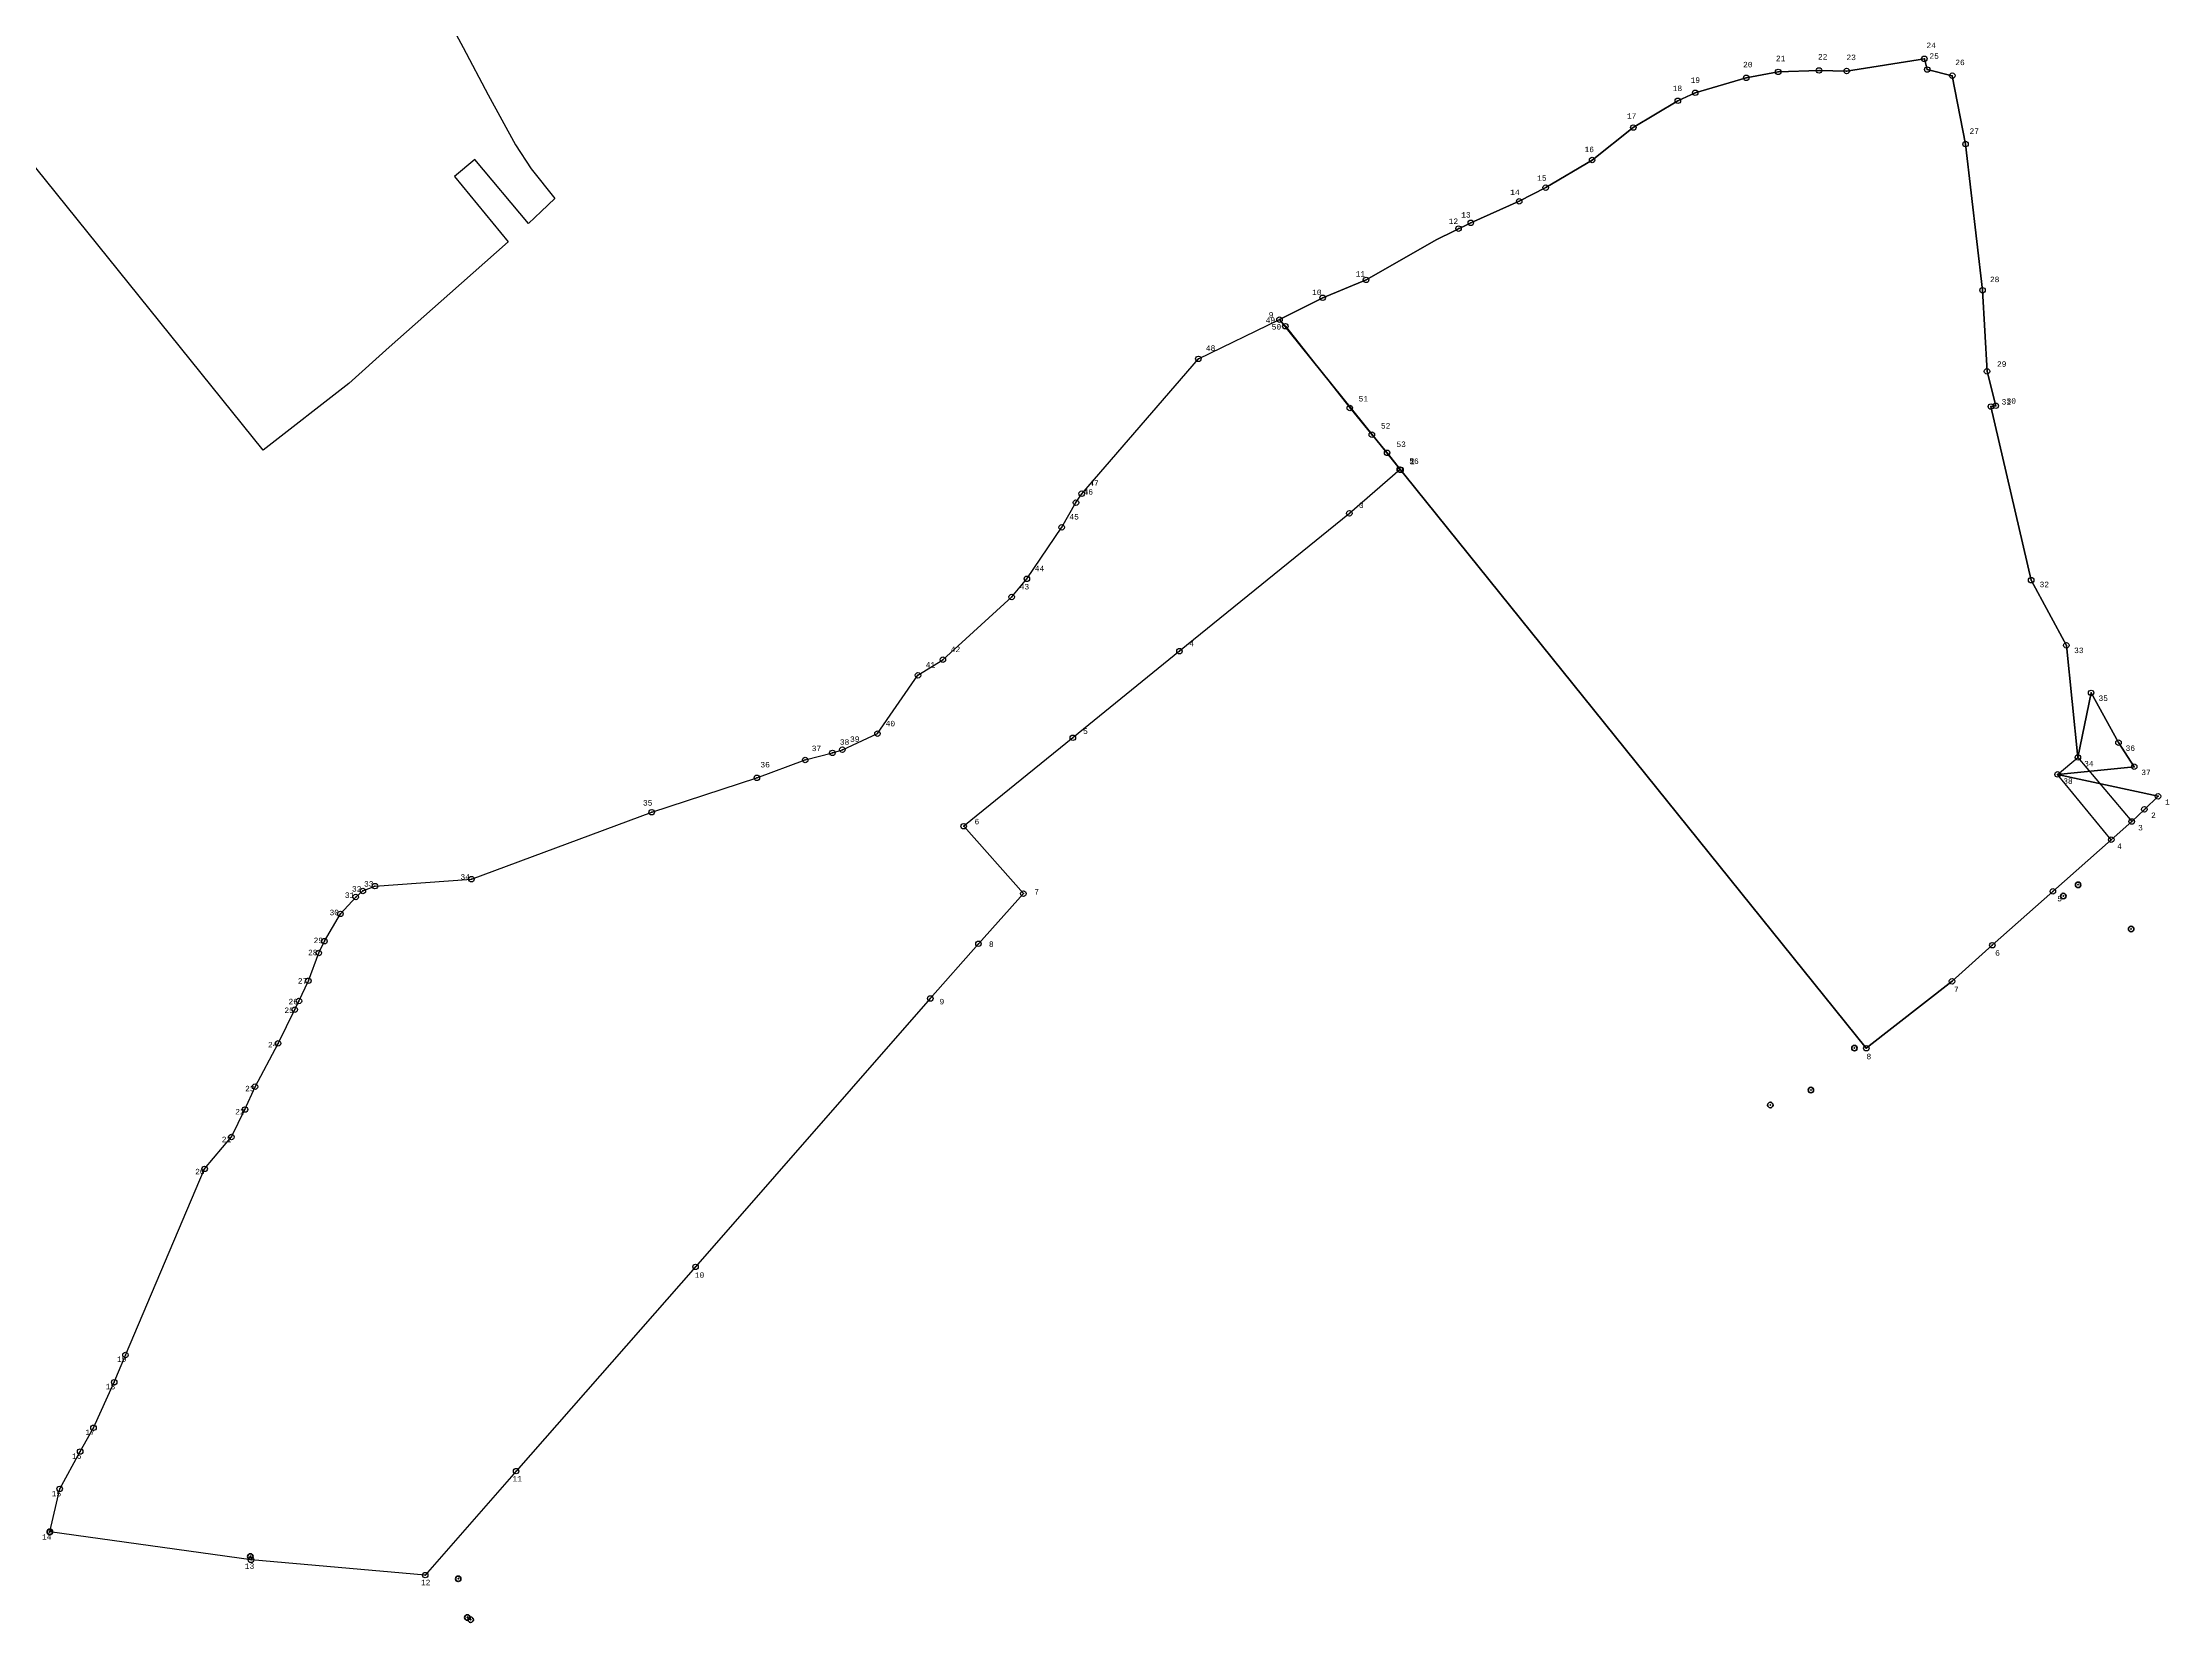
# Model space of a CAD drawing. Header units: millimetres. Extents: x -1 to 2454916, y -469 to 1317781.
# Drawn here: x 610735 to 611705, y 1316794 to 1317515 of the extents above; entities that cross this region are included whole.
import ezdxf

# ---------------------------------------------------------------- set-up
doc = ezdxf.new("R2010")
doc.units = ezdxf.units.MM
doc.header["$PDMODE"] = 32
doc.header["$PDSIZE"] = 2.5
for name, color, linetype in [('CVL_CUADCON_TIT', 1, 'Continuous'), ('CVL_PUNTO', 2, 'Continuous'), ('CVL_PUNTO_NUM', 2, 'Continuous')]:
    doc.layers.add(name, color=color, linetype=linetype)
for name, color, linetype, lineweight in [('EST. .20', 3, 'Continuous', 20), ('Point', 5, 'Continuous', 100), ('Point_Name', 1, 'Continuous', 100)]:
    doc.layers.add(name, color=color, linetype=linetype, lineweight=lineweight)
doc.styles.add('MONOTXT4', font='monotxt4.shx')
doc.styles.get("Standard").update_dxf_attribs({"font": 'arial.ttf'})

msp = doc.modelspace()

# ---------------------------------------------------------------- linework, layer by layer
at = {"color": 2}
msp.add_lwpolyline([(611566.86, 1317056.43), (611605.99, 1317086.98), (611624.34, 1317103.43), (611652.01, 1317128.03), (611678.63, 1317151.6), (611687.97, 1317159.9), (611693.73, 1317165.44), (611699.98, 1317171.4), (611654.14, 1317181.39), (611689.09, 1317184.9), (611681.92, 1317195.9), (611669.44, 1317218.59), (611663.4, 1317189.14), (611658.13, 1317240.28), (611642.08, 1317270.02), (611623.7, 1317349.24), (611625.93, 1317349.61), (611621.95, 1317365.3), (611619.92, 1317402.33), (611612.15, 1317469.03), (611606.11, 1317500.23), (611594.66, 1317503.03), (611593.37, 1317507.92), (611557.89, 1317502.35), (611545.29, 1317502.64), (611526.65, 1317501.97), (611512.09, 1317499.25), (611488.8, 1317492.43), (611480.87, 1317488.8), (611460.57, 1317476.56), (611441.76, 1317461.74), (611420.61, 1317449.15), (611408.51, 1317442.93), (611386.41, 1317433.08), (611370.99, 1317425.47), (611338.64, 1317407.05), (611318.85, 1317398.89), (611299.14, 1317388.92)], close=True, dxfattribs=at)
msp.add_circle((611354.23, 1317320.51), 0.191)
at = {"layer": 'CVL_CUADCON_TIT', "color": 7, "true_color": 0xffffff}
msp.add_lwpolyline([(610968.59, 1317444.25), (610962.35, 1317438.29), (610956.58, 1317432.75), (610932.01, 1317461.99), (610922.75, 1317454.24), (610947.24, 1317424.45), (610920.62, 1317400.88), (610892.96, 1317376.28), (610874.61, 1317359.83), (610835.47, 1317329.28), (610622.84, 1317593.35), (610599.64, 1317573.35), (610522.09, 1317510.48), (610473.47, 1317470.96), (610423.68, 1317430.6), (610450.91, 1317399.83), (610430.39, 1317376.95), (610408.42, 1317351.97), (610301.35, 1317229.51), (610219.45, 1317136.3), (610178, 1317088.84), (610098.51, 1317095.82), (610006.71, 1317108.53), (610011.24, 1317128.19), (610020.57, 1317145.24), (610026.66, 1317156.07), (610036.1, 1317176.87), (610041.24, 1317189.28), (610077.37, 1317274.23), (610089.57, 1317288.79), (610095.77, 1317301.31), (610100.36, 1317311.72), (610110.89, 1317331.49), (610118.49, 1317346.9), (610120.39, 1317350.81), (610124.7, 1317360.08), (610129.43, 1317372.75), (610132.02, 1317378.14), (610139.3, 1317390.57), (610146.29, 1317398.27), (610149.57, 1317401.06), (610155.07, 1317403.27), (610199.07, 1317406.44), (610281.32, 1317436.98), (610329.31, 1317452.68), (610351.38, 1317460.83), (610363.77, 1317464.07), (610368.31, 1317465.5), (610384.31, 1317472.85), (610402.83, 1317499.47), (610414.17, 1317506.58), (610445.58, 1317535.2), (610452.51, 1317543.49), (610468.37, 1317567), (610474.91, 1317578.26), (610477.51, 1317582.32), (610530.75, 1317643.85), (610567.76, 1317661.77), (610587.46, 1317671.74), (610607.25, 1317679.9), (610639.6, 1317698.32), (610655.02, 1317705.93), (610677.12, 1317715.78), (610689.22, 1317722), (610710.37, 1317734.59), (610729.18, 1317749.41), (610749.48, 1317761.65), (610757.41, 1317765.28), (610780.7, 1317772.1), (610795.26, 1317774.82), (610813.9, 1317775.49), (610826.51, 1317775.2), (610861.98, 1317780.77), (610863.27, 1317775.88), (610874.72, 1317773.08), (610880.76, 1317741.88), (610888.53, 1317675.18), (610890.56, 1317638.15), (610894.55, 1317622.46), (610892.31, 1317622.08), (610910.69, 1317542.87), (610926.75, 1317513.13), (610938.05, 1317491.44), (610950.53, 1317468.75), (610957.7, 1317457.75), (610968.59, 1317444.25)], dxfattribs=at)
at = {"layer": 'CVL_CUADCON_TIT'}
msp.add_lwpolyline([(611699.98, 1317171.4), (611693.73, 1317165.44), (611687.97, 1317159.9), (611678.63, 1317151.6), (611652.01, 1317128.03), (611624.34, 1317103.43), (611605.99, 1317086.98), (611566.86, 1317056.43), (611299.14, 1317388.92), (611318.85, 1317398.89), (611338.64, 1317407.05), (611370.99, 1317425.47), (611386.41, 1317433.08), (611408.51, 1317442.93), (611420.61, 1317449.15), (611441.76, 1317461.74), (611460.57, 1317476.56), (611480.87, 1317488.8), (611488.8, 1317492.43), (611512.09, 1317499.25), (611526.65, 1317501.97), (611545.29, 1317502.64), (611557.89, 1317502.35), (611593.37, 1317507.92), (611594.66, 1317503.03), (611606.11, 1317500.23), (611612.15, 1317469.03), (611619.92, 1317402.33), (611621.95, 1317365.3), (611625.93, 1317349.61), (611623.7, 1317349.24), (611642.08, 1317270.02), (611658.13, 1317240.28), (611663.4, 1317189.14), (611669.44, 1317218.59), (611681.92, 1317195.9), (611689.09, 1317184.9), (611654.14, 1317181.39)], close=True, dxfattribs=at)
msp.add_lwpolyline([(611354.35, 1317320.36), (611354.23, 1317320.51), (611331.03, 1317300.5), (611253.48, 1317237.63), (611204.86, 1317198.11), (611155.07, 1317157.75), (611182.3, 1317126.98), (611161.78, 1317104.1), (611139.81, 1317079.12), (611032.74, 1316956.66), (610950.84, 1316863.45), (610909.39, 1316815.99), (610829.9, 1316822.97), (610738.1, 1316835.68), (610742.63, 1316855.34), (610751.96, 1316872.39), (610758.05, 1316883.22), (610767.49, 1316904.02), (610772.63, 1316916.43), (610808.76, 1317001.38), (610820.96, 1317015.94), (610827.16, 1317028.46), (610831.75, 1317038.87), (610842.28, 1317058.64), (610849.88, 1317074.05), (610851.78, 1317077.96), (610856.09, 1317087.23), (610860.82, 1317099.9), (610863.4, 1317105.29), (610870.69, 1317117.72), (610877.68, 1317125.42), (610880.96, 1317128.21), (610886.46, 1317130.43), (610930.46, 1317133.59), (611012.71, 1317164.13), (611060.7, 1317179.83), (611082.76, 1317187.98), (611095.16, 1317191.22), (611099.7, 1317192.65), (611115.7, 1317200), (611134.21, 1317226.62), (611145.56, 1317233.73), (611176.97, 1317262.36), (611183.89, 1317270.64), (611199.76, 1317294.15), (611206.29, 1317305.41), (611208.9, 1317309.47), (611262.14, 1317371), (611299.14, 1317388.92), (611301.83, 1317385.91), (611331.22, 1317348.61), (611341.26, 1317336.41), (611348.24, 1317328.13), (611354.35, 1317320.36, 1.597987), (611354.04, 1317320.51, 0.625787)], format="xyb", close=True, dxfattribs=at)
at = {"layer": 'CVL_CUADCON_TIT', "color": 3}
msp.add_lwpolyline([(611687.97, 1317159.9), (611678.63, 1317151.6), (611654.14, 1317181.39), (611663.4, 1317189.14), (611687.97, 1317159.9)], dxfattribs=at)
at = {"layer": 'CVL_PUNTO', "color": 2}
for p in [(611593.37, 1317507.92), (611512.09, 1317499.25), (611526.65, 1317501.97), (611545.29, 1317502.64), (611557.89, 1317502.35), (611594.66, 1317503.03), (611606.11, 1317500.23), (611480.87, 1317488.8), (611488.8, 1317492.43), (611460.57, 1317476.56), (611612.15, 1317469.03), (611441.76, 1317461.74), (611420.61, 1317449.15), (611408.51, 1317442.93), (611380.85, 1317430.46), (611386.41, 1317433.08), (611338.64, 1317407.05), (611619.92, 1317402.33), (611318.85, 1317398.89), (611299.14, 1317388.92), (611299.14, 1317388.92), (611301.83, 1317385.91), (611262.14, 1317371), (611621.95, 1317365.3), (611331.22, 1317348.61), (611623.7, 1317349.24), (611625.93, 1317349.61), (611341.26, 1317336.41), (611348.24, 1317328.13), (611354.04, 1317320.51), (611354.23, 1317320.51), (611354.35, 1317320.36), (611206.29, 1317305.41), (611208.9, 1317309.47), (611199.76, 1317294.15), (611331.03, 1317300.5), (611183.89, 1317270.64), (611642.08, 1317270.02), (611176.97, 1317262.36), (611253.48, 1317237.63), (611658.13, 1317240.28), (611134.21, 1317226.62), (611145.56, 1317233.73), (611669.44, 1317218.59), (611115.7, 1317200), (611204.86, 1317198.11), (611082.76, 1317187.98), (611095.16, 1317191.22), (611099.7, 1317192.65), (611663.4, 1317189.14), (611681.92, 1317195.9), (611060.7, 1317179.83), (611654.14, 1317181.39), (611689.09, 1317184.9), (611699.98, 1317171.4), (611012.71, 1317164.13), (611155.07, 1317157.75), (611687.97, 1317159.9), (611693.73, 1317165.44), (611678.63, 1317151.6), (610886.46, 1317130.43), (610930.46, 1317133.59), (610877.68, 1317125.42), (610880.96, 1317128.21), (611182.3, 1317126.98), (611652.01, 1317128.03), (610870.69, 1317117.72), (610860.82, 1317099.9), (610863.4, 1317105.29), (611161.78, 1317104.1), (611624.34, 1317103.43), (610856.09, 1317087.23), (611605.99, 1317086.98), (610849.88, 1317074.05), (610851.78, 1317077.96), (611139.81, 1317079.12), (610842.28, 1317058.64), (611566.86, 1317056.43), (610831.75, 1317038.87), (610827.16, 1317028.46), (610820.96, 1317015.94), (610808.76, 1317001.38), (611032.74, 1316956.66), (610772.63, 1316916.43), (610767.49, 1316904.02), (610758.05, 1316883.22), (610751.96, 1316872.39), (610950.84, 1316863.45), (610742.63, 1316855.34), (610738.1, 1316835.68), (610829.9, 1316822.97), (610909.39, 1316815.99)]:
    msp.add_point(p, dxfattribs=at)
at = {"layer": 'EST. .20', "color": 7, "linetype": 'Continuous', "flags": 128}
msp.add_lwpolyline([(610909.39, 1316815.99), (610829.9, 1316822.97), (610738.1, 1316835.68), (610742.63, 1316855.34), (610751.96, 1316872.39), (610758.05, 1316883.22), (610767.49, 1316904.02), (610772.63, 1316916.43), (610808.76, 1317001.38), (610820.96, 1317015.94), (610827.16, 1317028.46), (610831.75, 1317038.87), (610842.28, 1317058.64), (610849.88, 1317074.05), (610851.78, 1317077.96), (610856.09, 1317087.23), (610860.82, 1317099.9), (610863.4, 1317105.29), (610870.69, 1317117.72), (610877.68, 1317125.42), (610880.96, 1317128.21), (610886.46, 1317130.43), (610886.46, 1317130.43), (610930.46, 1317133.59), (611012.71, 1317164.13), (611060.7, 1317179.83), (611082.76, 1317187.98), (611095.16, 1317191.22), (611099.7, 1317192.65), (611115.7, 1317200), (611134.21, 1317226.62), (611145.56, 1317233.73), (611176.97, 1317262.36), (611183.89, 1317270.64), (611199.76, 1317294.15), (611206.29, 1317305.41), (611208.9, 1317309.47), (611262.14, 1317371), (611299.14, 1317388.92), (611301.83, 1317385.91), (611331.22, 1317348.61), (611341.26, 1317336.41), (611348.24, 1317328.13), (611354.23, 1317320.51), (611331.03, 1317300.5), (611253.48, 1317237.63), (611204.86, 1317198.11), (611155.07, 1317157.75), (611182.3, 1317126.98), (611161.78, 1317104.1), (611139.81, 1317079.12), (611032.74, 1316956.66), (610950.84, 1316863.45), (610909.39, 1316815.99)], dxfattribs=at)
at = {"layer": 'Point', "color": 2}
for p in [(611663.49, 1317131, 0.77), (611656.76, 1317125.87, 0.81), (611687.7, 1317110.84), (611561.47, 1317056.5, 0.07), (611541.6, 1317037.34, 1.48), (611523.1, 1317030.5, 1.8), (610738.1, 1316835.68, 32.65), (610738.15, 1316835.77, 32.81), (610829.62, 1316824.51, 29.81), (610924.44, 1316814.33, 22.82), (610928.58, 1316796.66, 25.01), (610930.12, 1316795.64, 24.74)]:
    msp.add_point(p, dxfattribs=at)

# ---------------------------------------------------------------- texts
at = {"layer": 'CVL_PUNTO_NUM', "color": 2, "style": 'MONOTXT4'}
for s, p in [('21', (611525.62, 1317506.86)), ('22', (611544.81, 1317507.62)), ('23', (611557.8, 1317507.35)), ('24', (611594.3, 1317512.83)), ('25', (611595.65, 1317507.94)), ('19', (611486.69, 1317496.96)), ('20', (611510.64, 1317504.04)), ('26', (611607.44, 1317505.05)), ('18', (611478.53, 1317493.21)), ('17', (611457.64, 1317480.62)), ('27', (611613.95, 1317473.69)), ('16', (611438.3, 1317465.35)), ('15', (611416.7, 1317452.26)), ('14', (611404.39, 1317445.77)), ('12', (611376.32, 1317432.56)), ('13', (611382.03, 1317435.48)), ('10', (611314, 1317400.12)), ('11', (611333.87, 1317408.54)), ('28', (611623.28, 1317406.03)), ('9', (611294.24, 1317389.88)), ('49', (611292.83, 1317387.45)), ('50', (611295.56, 1317384.4)), ('48', (611265.54, 1317374.67)), ('29', (611626.49, 1317367.39)), ('51', (611335.24, 1317351.58)), ('30', (611630.85, 1317350.54)), ('31', (611628.61, 1317350.16)), ('52', (611345.41, 1317339.2)), ('53', (611352.47, 1317330.79)), ('56', (611358.34, 1317323.05)), ('2', (611358.53, 1317323.05)), ('1', (611358.65, 1317322.9)), ('47', (611212.34, 1317313.1)), ('46', (611209.75, 1317309.03)), ('3', (611335.37, 1317302.98)), ('45', (611203.27, 1317297.72)), ('44', (611187.5, 1317274.11)), ('43', (611180.6, 1317265.8)), ('32', (611645.92, 1317266.82)), ('42', (611149.16, 1317237.2)), ('4', (611257.99, 1317239.79)), ('33', (611661.67, 1317236.74)), ('41', (611137.74, 1317230.17)), ('35', (611672.8, 1317214.9)), ('39', (611103.2, 1317196.22)), ('40', (611119.43, 1317203.33)), ('5', (611209.53, 1317199.87)), ('37', (611085.71, 1317192.02)), ('38', (611098.54, 1317194.9)), ('36', (611685.16, 1317192.1)), ('36', (611062.31, 1317184.57)), ('38', (611656.7, 1317177.09)), ('34', (611666.24, 1317185.03)), ('37', (611692.31, 1317181.07)), ('35', (611008.73, 1317167.15)), ('1', (611703.19, 1317167.56)), ('6', (611159.99, 1317158.63)), ('2', (611696.79, 1317161.48)), ('4', (611681.3, 1317147.37)), ('3', (611690.87, 1317155.83)), ('32', (610875.96, 1317127.9)), ('33', (610881.47, 1317130.18)), ('34', (610925.46, 1317133.39)), ('31', (610872.7, 1317125.04)), ('7', (611187.28, 1317126.56)), ('5', (611654, 1317123.45)), ('30', (610865.72, 1317117.13)), ('28', (610855.93, 1317098.89)), ('29', (610858.48, 1317104.4)), ('8', (611166.57, 1317102.67)), ('6', (611625.65, 1317098.61)), ('27', (610851.26, 1317085.93)), ('7', (611606.88, 1317082.06)), ('25', (610845.12, 1317072.5)), ('26', (610847, 1317076.48)), ('9', (611144.02, 1317076.44)), ('24', (610837.62, 1317056.82)), ('8', (611566.96, 1317051.43)), ('23', (610827.21, 1317036.76)), ('22', (610822.69, 1317026.22)), ('21', (610816.56, 1317013.55)), ('20', (610804.43, 1316998.89)), ('10', (611032.36, 1316951.68)), ('19', (610768.74, 1316913.28)), ('18', (610763.66, 1316900.8)), ('17', (610754.3, 1316879.91)), ('16', (610748.24, 1316869.04)), ('11', (610949.2, 1316858.72)), ('15', (610738.97, 1316851.93)), ('14', (610734.53, 1316832.18)), ('13', (610827.07, 1316818.85)), ('12', (610907.43, 1316811.39))]:
    msp.add_text(s, height=2.5, dxfattribs=at).set_placement(p)
at = {"layer": 'Point_Name', "color": 2}
for s, p in [('p2', (611663.49, 1317131.25, -104.52)), ('p3', (611656.76, 1317126.12, -104.52)), ('p1', (611687.7, 1317111.09, -104.52)), ('p4', (611561.47, 1317056.75, -104.52)), ('p5', (611541.6, 1317037.59, -104.52)), ('p6', (611523.1, 1317030.75, -104.52)), ('p6', (610738.1, 1316835.93, -104.52)), ('p5', (610738.15, 1316836.02, -104.52)), ('p4', (610829.62, 1316824.76, -104.52)), ('p1', (610924.44, 1316814.58, -104.52)), ('p2', (610928.58, 1316796.91, -104.52)), ('p3', (610930.12, 1316795.89, -104.52))]:
    msp.add_text(s, height=0.5, dxfattribs=at).set_placement(p)

doc.saveas('drawing.dxf')
